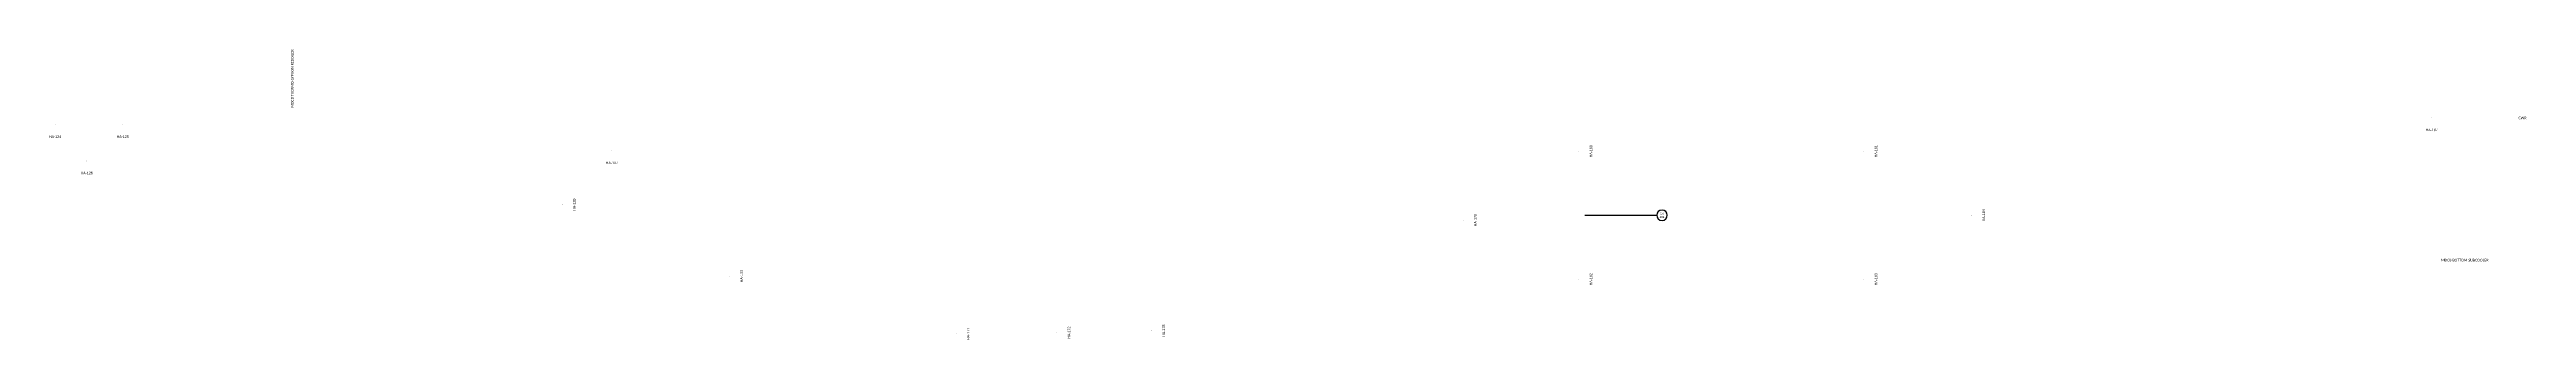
# Model space of a CAD drawing. Header units: millimetres. Extents: x -1662 to 3180, y -1452 to 1085.
# Drawn here: x -359 to 2012, y -925 to -648 of the extents above; entities that cross this region are included whole.
import ezdxf
from ezdxf.enums import TextEntityAlignment as Align

# ---------------------------------------------------------------- set-up
doc = ezdxf.new("R2010")
doc.units = ezdxf.units.MM
doc.layers.add('Instrument', color=2, linetype='Continuous')
doc.layers.add('Text', color=7, linetype='Continuous')
doc.dimstyles.new('ISO-25', dxfattribs={"dimtxt": 2.5, "dimasz": 2.5, "dimexe": 1.25, "dimexo": 0.625, "dimtad": 1, "dimtxsty": 'Standard', "dimcen": 2.5, "dimadec": 0, "dimazin": 0, "dimtfac": 1, "dimtmove": 0, "dimatfit": 3, "dimfxl": 1, "dimarcsym": 0})

# ---------------------------------------------------------------- blocks, each defined once
blk = doc.blocks.new('Valve Label_block')
at = {"color": 0, "linetype": 'ByBlock', "lineweight": -2}
blk.add_attdef('#(TargetObject.Size)', text='', height=0.1, dxfattribs=at).set_placement((0, 0.1875), align=Align.BOTTOM_CENTER)
blk.add_attdef('#(TargetObject.Tag)', text='', height=0.1, dxfattribs=at).set_placement((0, -0.1875), align=Align.TOP_CENTER)
blk = doc.blocks.new('*U102')
at = {"color": 0, "linetype": 'ByBlock', "lineweight": -2}
for start, end in [(0, 180), (180, 0)]:
    blk.add_arc((0, 0), 0.25, start, end, dxfattribs=at)
blk.add_wipeout([(-0.18, 0.15), (0.18, 0.15), (0.18, 0.02), (-0.18, 0.02)], dxfattribs=at)
blk.add_wipeout([(-0.18, -0.02), (0.18, -0.02), (0.18, -0.15), (-0.18, -0.15)], dxfattribs=at)
for tag, p in [('#(TargetObject.Type)', (0, 0.08)), ('#(TargetObject.LoopNumber)', (0, -0.08))]:
    blk.add_attdef(tag, text='', height=0.1, dxfattribs=at).set_placement(p, align=Align.MIDDLE_CENTER)

msp = doc.modelspace()

# ---------------------------------------------------------------- block references
at = {"layer": 'Instrument', "linetype": 'ByBlock', "xscale": 20, "yscale": 20, "zscale": 20}
msp.add_blockref('*U102', (1184.8, -806.4), dxfattribs=at).add_auto_attribs({'#(TargetObject.Type)': 'CV', '#(TargetObject.LoopNumber)': '104'})
at = {"layer": 'Text', "xscale": 25, "yscale": 25, "zscale": 25}
for p, values in [((-353.3, -725.1), {'#(TargetObject.Size)': '.', '#(TargetObject.Tag)': 'HA-124'}), ((-288.6, -725.1), {'#(TargetObject.Size)': '.', '#(TargetObject.Tag)': 'HA-125'}), ((1921.6, -718.6), {'#(TargetObject.Size)': '.', '#(TargetObject.Tag)': 'HA-187'}), ((-323.1, -760), {'#(TargetObject.Size)': '.', '#(TargetObject.Tag)': 'HA-126'}), ((179.7, -750.2), {'#(TargetObject.Size)': '.', '#(TargetObject.Tag)': 'HA-137'})]:
    msp.add_blockref('Valve Label_block', p, dxfattribs=at).add_auto_attribs(values)
at = {"layer": 'Text', "xscale": 25, "yscale": 25, "zscale": 25, "rotation": 90}
for p, values in [((1110.8, -745.1), {'#(TargetObject.Size)': '.', '#(TargetObject.Tag)': 'HA-180'}), ((1383.6, -745.1), {'#(TargetObject.Size)': '.', '#(TargetObject.Tag)': 'HA-181'}), ((137.8, -796.2), {'#(TargetObject.Size)': '.', '#(TargetObject.Tag)': 'HA-139'}), ((1000.2, -811), {'#(TargetObject.Size)': '.', '#(TargetObject.Tag)': 'HA-179'}), ((1486.8, -806.4), {'#(TargetObject.Size)': '.', '#(TargetObject.Tag)': 'HA-184'}), ((297.8, -864.7), {'#(TargetObject.Size)': '.', '#(TargetObject.Tag)': 'HA-133'}), ((1110.8, -867.7), {'#(TargetObject.Size)': '.', '#(TargetObject.Tag)': 'HA-182'}), ((1383.6, -867.7), {'#(TargetObject.Size)': '.', '#(TargetObject.Tag)': 'HA-183'}), ((514.7, -920), {'#(TargetObject.Size)': '.', '#(TargetObject.Tag)': 'HA-171'}), ((611.2, -918.8), {'#(TargetObject.Size)': '.', '#(TargetObject.Tag)': 'HA-172'}), ((701.9, -916.9), {'#(TargetObject.Size)': '.', '#(TargetObject.Tag)': 'HA-178'})]:
    msp.add_blockref('Valve Label_block', p, dxfattribs=at).add_auto_attribs(values)

# ---------------------------------------------------------------- texts
at = {"insert": (-127.5, -703.2), "char_height": 2.5, "attachment_point": 1, "rotation": 90}
msp.add_mtext_dynamic_manual_height_columns('{\\fCalibri|b0|i0|c0|p34;MDCB THERMO-SYPHON REBOILER}', width=206.917, gutter_width=12.5, heights=[0], dxfattribs=at)
at = {"char_height": 2.5, "attachment_point": 1}
for s, width, insert in [('{\\fCalibri|b0|i0|c0|p34;CWR}', 64.707, (2004.6, -711.9)), ('{\\fCalibri|b0|i0|c0|p34;MDCB BOTTOM SUBCOOLER}', 206.48, (1930.5, -848.1))]:
    msp.add_mtext_dynamic_manual_height_columns(s, width=width, gutter_width=12.5, heights=[0], dxfattribs=dict(at, insert=insert))

# ---------------------------------------------------------------- next in the draw order: leaders
at = {"layer": 'Instrument', "linetype": 'ByBlock', "has_arrowhead": 0}
msp.add_leader([(1110.8, -806.4), (1179.8, -806.4)], dimstyle='ISO-25', dxfattribs=at)

doc.saveas('drawing.dxf')
